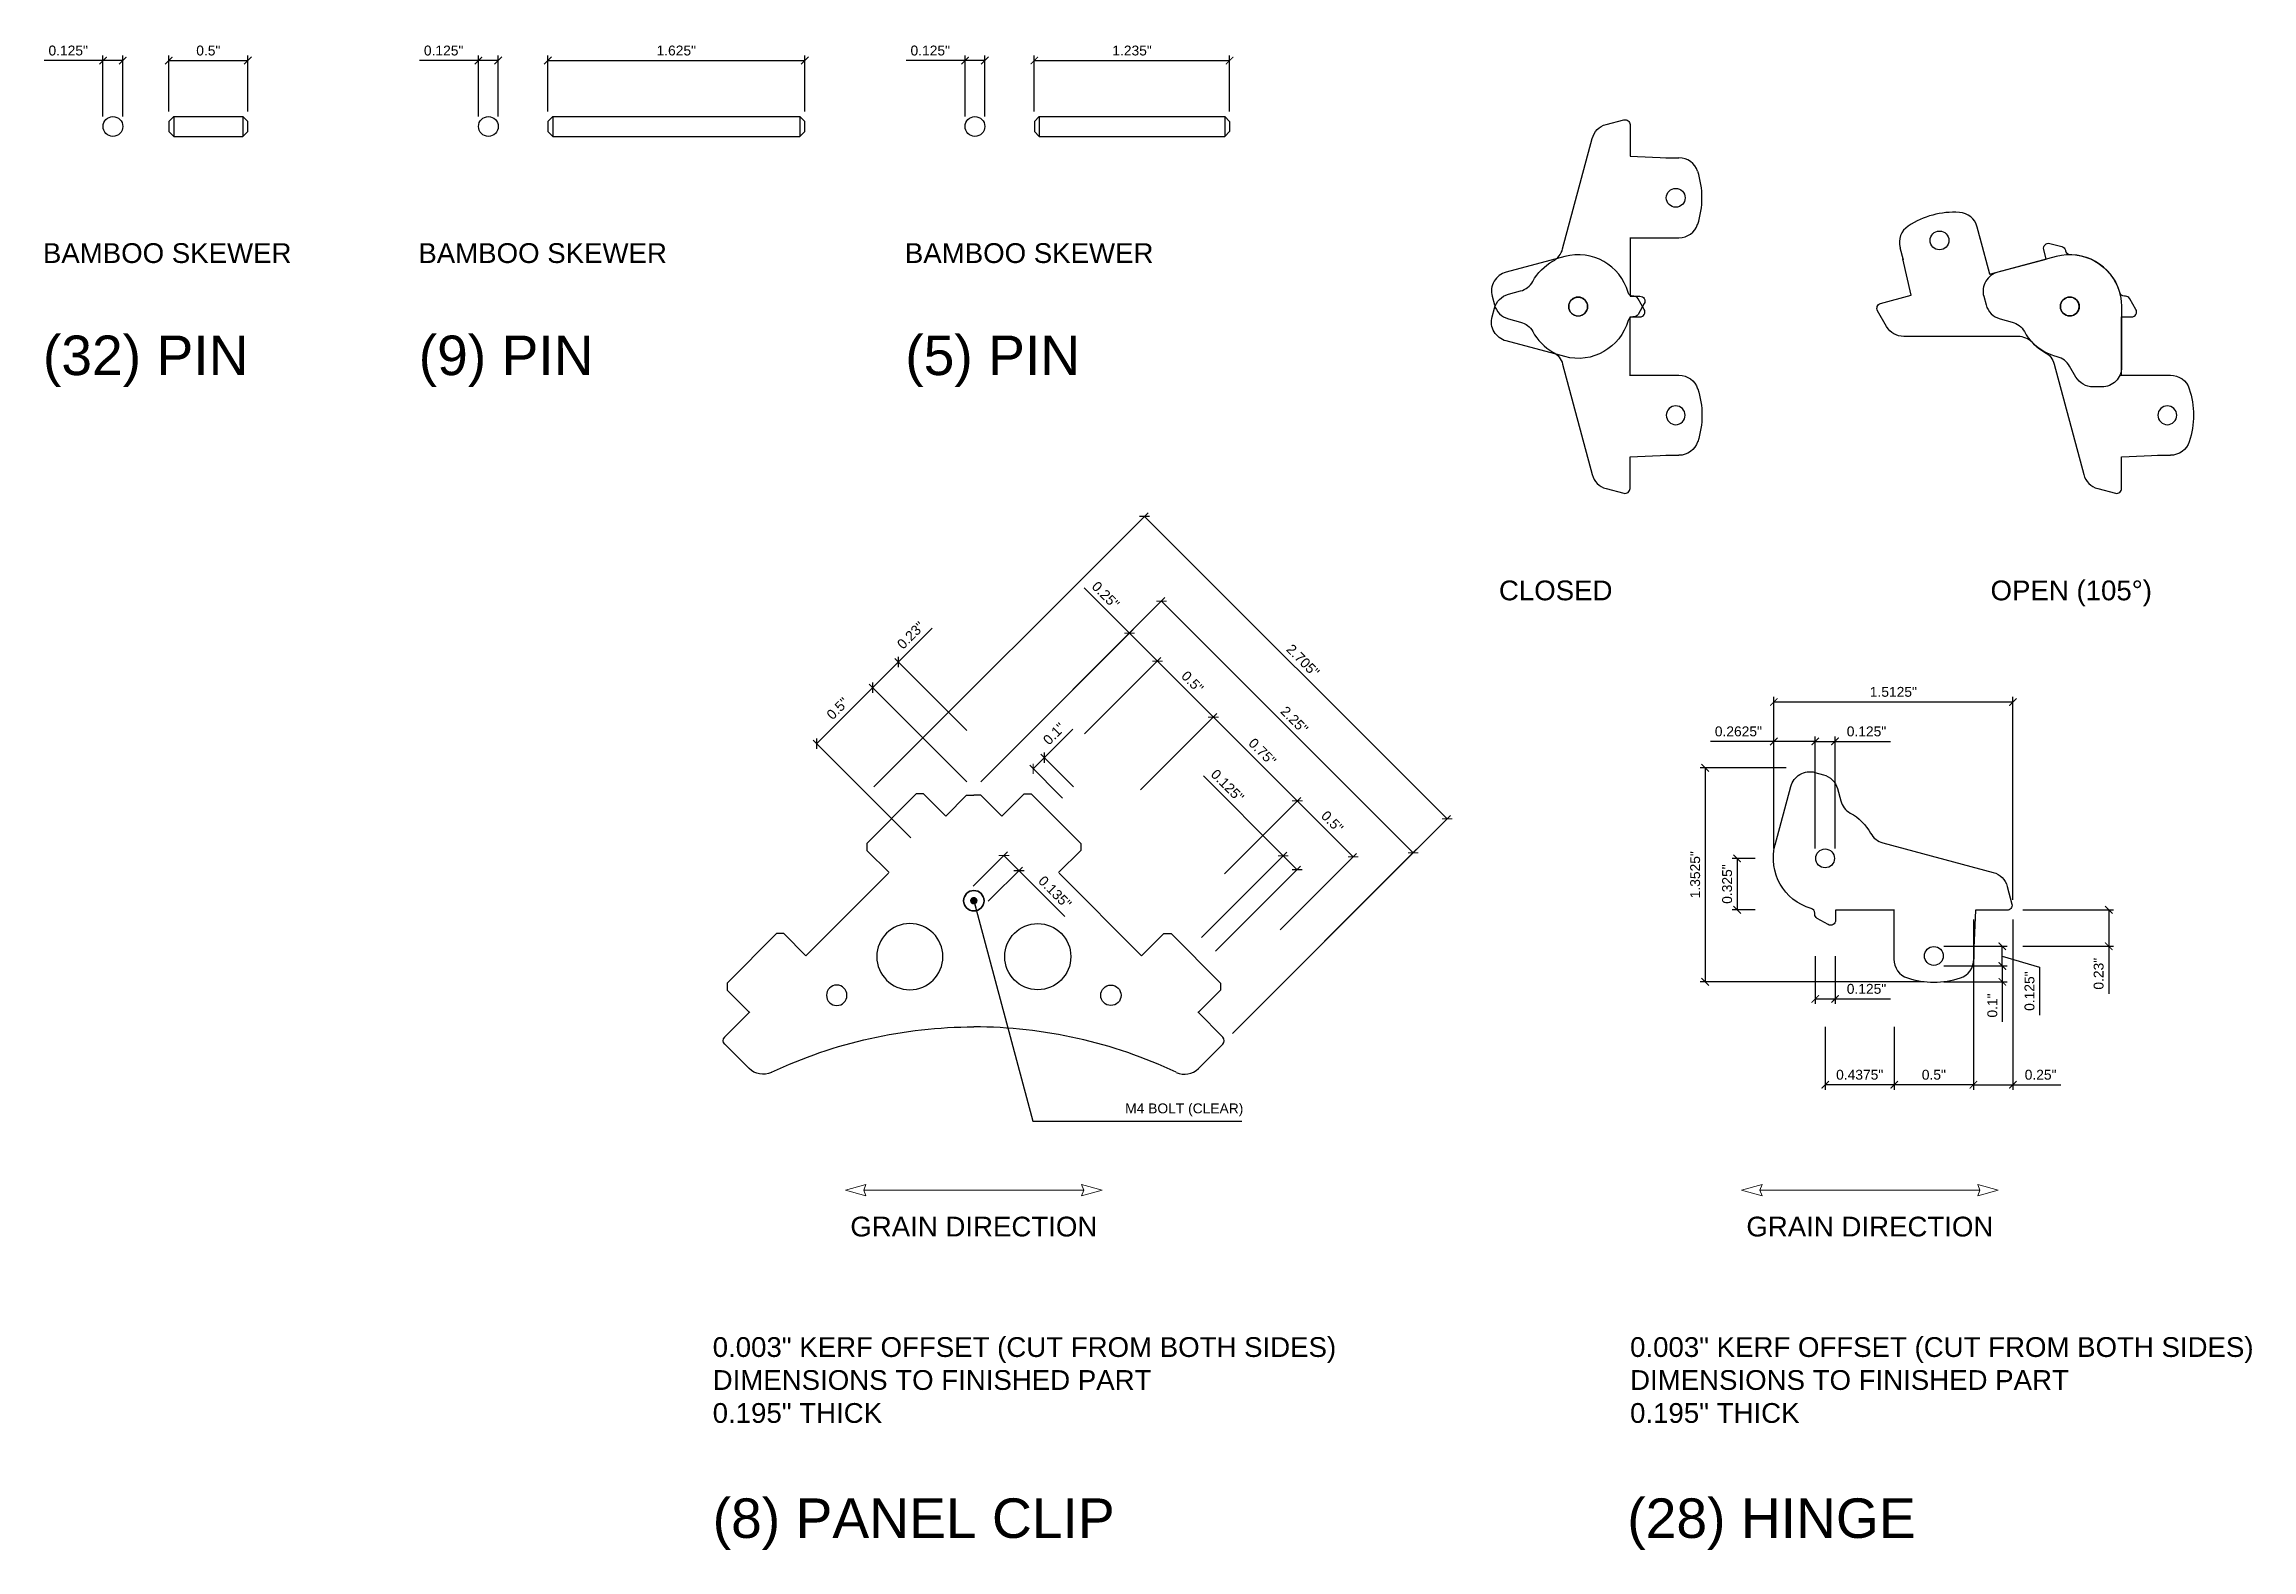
# Model space of a CAD drawing. Header units: inches. Extents: x -309 to 118, y -31 to 166.
# Drawn here: x -2.07 to 11.89, y 109.34 to 118.86 of the extents above; entities that cross this region are included whole.
import ezdxf

# ---------------------------------------------------------------- set-up
doc = ezdxf.new("R2010")
doc.units = ezdxf.units.IN
doc.header["$MEASUREMENT"] = 0
doc.layers.add('ANNO', color=6, linetype='Continuous', lineweight=0)
doc.layers.add('CUT', color=1, linetype='Continuous')
doc.styles.get("Standard").update_dxf_attribs({"font": 'arial.ttf'})
doc.dimstyles.get("Standard").update_dxf_attribs({"dimtxt": 0.0625, "dimasz": 0.046875, "dimexe": 0.03125, "dimexo": 0.0625, "dimgap": 0.03125, "dimtad": 1, "dimdec": 4, "dimdsep": 46, "dimtxsty": 'Standard', "dimblk": 'ARCHTICK', "dimcen": 0.09, "dimadec": 0, "dimazin": 0, "dimtfac": 1, "dimtdec": 4, "dimtofl": 0, "dimtmove": 0, "dimatfit": 3, "dimldrblk": 'DOT', "dimfxl": 1, "dimtolj": 1, "dimtzin": 0, "dimarcsym": 0})

msp = doc.modelspace()

# ---------------------------------------------------------------- texts
at = {"layer": 'ANNO', "attachment_point": 1}
for s, insert, char_height in [('BAMBOO SKEWER', (-2.07387, 117.59708), 0.125), ('BAMBOO SKEWER', (0.30015, 117.59708), 0.125), ('BAMBOO SKEWER', (3.37663, 117.59708), 0.125), ('(32) PIN', (-2.07387, 117.01317), 0.25), ('(9) PIN', (0.30242, 117.01317), 0.25), ('(5) PIN', (3.3789, 117.01317), 0.25), ('CLOSED', (7.13283, 115.46425), 0.125), ('OPEN (105°)', (10.24147, 115.46425), 0.125), ('0.003" KERF OFFSET (CUT FROM BOTH SIDES)\\PDIMENSIONS TO FINISHED PART\\P0.195" THICK', (2.1612, 110.68002), 0.125), ('0.003" KERF OFFSET (CUT FROM BOTH SIDES)\\PDIMENSIONS TO FINISHED PART\\P0.195" THICK', (7.96211, 110.68002), 0.125), ('(8) PANEL CLIP', (2.1612, 109.66057), 0.25), ('(28) HINGE', (7.94443, 109.66057), 0.25)]:
    msp.add_mtext_dynamic_manual_height_columns(s, width=6.5687803, gutter_width=1, heights=[0], dxfattribs=dict(at, insert=insert, char_height=char_height))
at = {"layer": 'ANNO', "insert": (4.76962, 112.07663), "char_height": 0.0625, "attachment_point": 7}
msp.add_mtext('\\A1;M4 BOLT (CLEAR)', dxfattribs=at)

# ---------------------------------------------------------------- blocks, each defined once
blk = doc.blocks.new('Bracket_V2')
at = {"layer": 'CUT'}
for p, q in [((-0.2, 0.65), (-0.168, 0.682)), ((-0.2, 0.451), (-0.2, 0.65)), ((-0.168, 0.682), (0.275, 0.682)), ((0.275, 0.682), (0.306, 0.65)), ((0.306, 0.451), (0.306, 0.65)), ((1.05, 0.65), (1.082, 0.682)), ((1.05, 0.451), (1.05, 0.65)), ((1.082, 0.682), (1.525, 0.682)), ((1.525, 0.682), (1.556, 0.65)), ((1.556, 0.451), (1.556, 0.65)), ((-0.387, 0.451), (-0.419, 0.419)), ((-0.387, 0.451), (-0.2, 0.451)), ((0.311, 0.451), (1.05, 0.451)), ((1.551, 0.451), (1.777, 0.451)), ((1.808, 0.419), (1.808, 0.202))]:
    blk.add_line(p, q, dxfattribs=at)
for centre, radius in [((0.589, -0.017), 0.209), ((1.089, 0.137), 0.0645), ((0.053, -0.053), 0.0645)]:
    blk.add_circle(centre, radius, dxfattribs=at)
for centre, radius, start, end in [((1.777, 0.419), 0.0312, 0, 90), ((1.683, 0.202), 0.125, 289.7047, 360), ((2.735, -2.735), 2.995, 109.7047, 135)]:
    blk.add_arc(centre, radius, start, end, dxfattribs=at)
blk = doc.blocks.new('Bracket_V2_both')
at = {"xscale": -1}
blk.add_blockref('Bracket_V2', (-0.447, -0.447), dxfattribs=at)
at = {"rotation": 270}
blk.add_blockref('Bracket_V2', (-0.447, -0.447), dxfattribs=at)
blk = doc.blocks.new('HingeTop')
at = {"layer": 'CUT', "ltscale": 0.007812}
for p, q in [((-0.242, 0.263), (-0.005, 0.253)), ((-0.015, 0.253), (0.067, 0.253)), ((-0.242, -0.253), (-0.005, -0.253)), ((-0.015, -0.253), (0.067, -0.253))]:
    blk.add_line(p, q, dxfattribs=at)
at = {"layer": 'CUT'}
blk.add_lwpolyline([(-0.242, -0.25), (-0.242, -0.622), (-0.179, -0.622, -0.57735), (-0.152, -0.669), (-0.191, -0.737, -0.267949), (-0.218, -0.753), (-0.224, -0.753, 0.336424), (-0.254, -0.776, -0.411031), (-0.655, -1.004), (-1.025, -0.905, -0.414214), (-1.114, -0.752), (-1.099, -0.698, -0.267949), (-1.011, -0.61), (-0.934, -0.589, 0.203798), (-0.857, -0.529, -0.141217), (-0.729, -0.4, 0.203798), (-0.668, -0.323), (-0.481, 0.375, -0.267949), (-0.393, 0.464), (-0.281, 0.493, -0.493145), (-0.242, 0.463), (-0.242, 0.263)], format="xyb", dxfattribs=at)
at = {"layer": 'CUT', "ltscale": 0.003906}
for centre in [(0.047, 0), (-0.57, -0.688)]:
    blk.add_circle(centre, 0.0595, dxfattribs=at)
at = {"layer": 'CUT', "ltscale": 0.007812}
for centre, radius, start, end in [((0.067, 0.128), 0.125, 18.3655, 90), ((-0.318, 0), 0.531, 341.6345, 18.3655), ((0.067, -0.128), 0.125, 270, 341.6345)]:
    blk.add_arc(centre, radius, start, end, dxfattribs=at)
blk = doc.blocks.new('_ArchTick')
at = {"color": 0, "linetype": 'ByBlock', "const_width": 0.15}
blk.add_lwpolyline([(-0.5, -0.5), (0.5, 0.5)], dxfattribs=at)
blk = doc.blocks.new('*D145')
at = {"layer": 'ANNO', "color": 0, "lineweight": -2, "transparency": 16777216}
for p, q in [((4.797, 115.131), (4.511, 115.418)), ((3.857, 114.191), (4.819, 115.154)), ((4.974, 114.955), (4.797, 115.131)), ((4.513, 114.494), (4.996, 114.977))]:
    blk.add_line(p, q, dxfattribs=at)
at = {"layer": 'ANNO', "color": 0, "lineweight": -2, "transparency": 16777216, "xscale": 0.046875, "yscale": 0.046875, "zscale": 0.046875}
for p, rotation in [((4.797, 115.131), 134.9999999999994), ((4.974, 114.955), 314.9999999999994)]:
    blk.add_blockref('_ArchTick', p, dxfattribs=dict(at, rotation=rotation))
at = {"layer": 'ANNO', "color": 0, "transparency": 16777216, "insert": (4.646, 115.372), "char_height": 0.0625, "attachment_point": 5, "rotation": 315}
blk.add_mtext('\\A1;0.25"', dxfattribs=at)
blk = doc.blocks.new('_Dot')
at = {"color": 0, "linetype": 'ByBlock', "lineweight": -2}
blk.add_line((-0.5, 0), (-1, 0), dxfattribs=at)
at = {"color": 0, "linetype": 'ByBlock', "const_width": 0.5}
blk.add_lwpolyline([(-0.25, 0, 1), (0.25, 0, 1)], format="xyb", close=True, dxfattribs=at)
blk = doc.blocks.new('*D146')
at = {"layer": 'ANNO', "color": 0, "lineweight": -2, "transparency": 16777216}
for p, q in [((4.513, 114.494), (4.996, 114.977)), ((4.974, 114.955), (5.327, 114.601)), ((4.866, 114.14), (5.349, 114.623))]:
    blk.add_line(p, q, dxfattribs=at)
at = {"layer": 'ANNO', "color": 0, "lineweight": -2, "transparency": 16777216, "xscale": 0.046875, "yscale": 0.046875, "zscale": 0.046875}
for p, rotation in [((4.974, 114.955), 134.9999999999994), ((5.327, 114.601), 314.9999999999994)]:
    blk.add_blockref('_ArchTick', p, dxfattribs=dict(at, rotation=rotation))
at = {"layer": 'ANNO', "color": 0, "transparency": 16777216, "insert": (5.195, 114.823), "char_height": 0.0625, "attachment_point": 5, "rotation": 315}
blk.add_mtext('\\A1;0.5"', dxfattribs=at)
blk = doc.blocks.new('*D150')
at = {"layer": 'ANNO', "color": 0, "lineweight": -2, "transparency": 16777216}
for p, q in [((4.866, 114.14), (5.349, 114.623)), ((5.327, 114.601), (5.858, 114.071)), ((5.397, 113.61), (5.88, 114.093))]:
    blk.add_line(p, q, dxfattribs=at)
at = {"layer": 'ANNO', "color": 0, "lineweight": -2, "transparency": 16777216, "xscale": 0.046875, "yscale": 0.046875, "zscale": 0.046875}
for p, rotation in [((5.327, 114.601), 134.9999999999994), ((5.858, 114.071), 314.9999999999994)]:
    blk.add_blockref('_ArchTick', p, dxfattribs=dict(at, rotation=rotation))
at = {"layer": 'ANNO', "color": 0, "transparency": 16777216, "insert": (5.637, 114.381), "char_height": 0.0625, "attachment_point": 5, "rotation": 315}
blk.add_mtext('\\A1;0.75"', dxfattribs=at)
blk = doc.blocks.new('*D151')
at = {"layer": 'ANNO', "color": 0, "lineweight": -2, "transparency": 16777216}
for p, q in [((5.397, 113.61), (5.88, 114.093)), ((5.858, 114.071), (6.211, 113.717)), ((5.75, 113.256), (6.233, 113.739))]:
    blk.add_line(p, q, dxfattribs=at)
at = {"layer": 'ANNO', "color": 0, "lineweight": -2, "transparency": 16777216, "xscale": 0.046875, "yscale": 0.046875, "zscale": 0.046875}
for p, rotation in [((5.858, 114.071), 134.9999999999994), ((6.211, 113.717), 314.9999999999994)]:
    blk.add_blockref('_ArchTick', p, dxfattribs=dict(at, rotation=rotation))
at = {"layer": 'ANNO', "color": 0, "transparency": 16777216, "insert": (6.079, 113.939), "char_height": 0.0625, "attachment_point": 5, "rotation": 315}
blk.add_mtext('\\A1;0.5"', dxfattribs=at)
blk = doc.blocks.new('*D152')
at = {"layer": 'ANNO', "color": 0, "lineweight": -2, "transparency": 16777216}
for p, q in [((5.769, 113.724), (5.264, 114.229)), ((5.253, 113.208), (5.791, 113.746)), ((5.341, 113.12), (5.879, 113.658)), ((5.857, 113.636), (5.769, 113.724))]:
    blk.add_line(p, q, dxfattribs=at)
at = {"layer": 'ANNO', "color": 0, "lineweight": -2, "transparency": 16777216, "xscale": 0.046875, "yscale": 0.046875, "zscale": 0.046875}
for p, rotation in [((5.769, 113.724), 134.9999999999994), ((5.857, 113.636), 314.9999999999994)]:
    blk.add_blockref('_ArchTick', p, dxfattribs=dict(at, rotation=rotation))
at = {"layer": 'ANNO', "color": 0, "transparency": 16777216, "insert": (5.416, 114.167), "char_height": 0.0625, "attachment_point": 5, "rotation": 315}
blk.add_mtext('\\A1;0.125"', dxfattribs=at)
blk = doc.blocks.new('*D153')
at = {"layer": 'ANNO', "color": 0, "lineweight": -2, "transparency": 16777216}
for p, q in [((3.857, 114.191), (5.021, 115.356)), ((4.999, 115.334), (6.59, 113.743)), ((5.448, 112.6), (6.612, 113.765))]:
    blk.add_line(p, q, dxfattribs=at)
at = {"layer": 'ANNO', "color": 0, "lineweight": -2, "transparency": 16777216, "xscale": 0.046875, "yscale": 0.046875, "zscale": 0.046875}
for p, rotation in [((4.999, 115.334), 134.9999999999994), ((6.59, 113.743), 314.9999999999994)]:
    blk.add_blockref('_ArchTick', p, dxfattribs=dict(at, rotation=rotation))
at = {"layer": 'ANNO', "color": 0, "transparency": 16777216, "insert": (5.839, 114.583), "char_height": 0.0625, "attachment_point": 5, "rotation": 315}
blk.add_mtext('\\A1;2.25"', dxfattribs=at)
blk = doc.blocks.new('*D154')
at = {"layer": 'ANNO', "color": 0, "lineweight": -2, "transparency": 16777216}
for p, q in [((3.173, 114.787), (2.819, 114.433)), ((3.768, 114.191), (3.15, 114.809)), ((3.415, 113.838), (2.797, 114.455))]:
    blk.add_line(p, q, dxfattribs=at)
at = {"layer": 'ANNO', "color": 0, "lineweight": -2, "transparency": 16777216, "xscale": 0.046875, "yscale": 0.046875, "zscale": 0.046875}
for p, rotation in [((3.173, 114.787), 45.00000000000056), ((2.819, 114.433), 225.0000000000006)]:
    blk.add_blockref('_ArchTick', p, dxfattribs=dict(at, rotation=rotation))
at = {"layer": 'ANNO', "color": 0, "transparency": 16777216, "insert": (2.951, 114.655), "char_height": 0.0625, "attachment_point": 5, "rotation": 45}
blk.add_mtext('\\A1;0.5"', dxfattribs=at)
blk = doc.blocks.new('*D155')
at = {"layer": 'ANNO', "color": 0, "lineweight": -2, "transparency": 16777216}
for p, q in [((3.809, 113.532), (4.025, 113.748)), ((3.904, 113.436), (4.12, 113.652)), ((4.003, 113.726), (4.098, 113.63)), ((4.098, 113.63), (4.388, 113.34))]:
    blk.add_line(p, q, dxfattribs=at)
at = {"layer": 'ANNO', "color": 0, "lineweight": -2, "transparency": 16777216, "xscale": 0.046875, "yscale": 0.046875, "zscale": 0.046875}
for p, rotation in [((4.003, 113.726), 134.9999999999994), ((4.098, 113.63), 314.9999999999994)]:
    blk.add_blockref('_ArchTick', p, dxfattribs=dict(at, rotation=rotation))
at = {"layer": 'ANNO', "color": 0, "transparency": 16777216, "insert": (4.325, 113.493), "char_height": 0.0625, "attachment_point": 5, "rotation": 315}
blk.add_mtext('\\A1;0.135"', dxfattribs=at)
blk = doc.blocks.new('*D156')
at = {"layer": 'ANNO', "color": 0, "lineweight": -2, "transparency": 16777216}
for p, q in [((4.258, 114.344), (4.438, 114.524)), ((4.188, 114.274), (4.258, 114.344)), ((4.443, 114.159), (4.236, 114.366)), ((4.373, 114.089), (4.166, 114.296))]:
    blk.add_line(p, q, dxfattribs=at)
at = {"layer": 'ANNO', "color": 0, "lineweight": -2, "transparency": 16777216, "xscale": 0.046875, "yscale": 0.046875, "zscale": 0.046875}
for p, rotation in [((4.258, 114.344), 45.00000000000058), ((4.188, 114.274), 225.0000000000006)]:
    blk.add_blockref('_ArchTick', p, dxfattribs=dict(at, rotation=rotation))
at = {"layer": 'ANNO', "color": 0, "transparency": 16777216, "insert": (4.32, 114.495), "char_height": 0.0625, "attachment_point": 5, "rotation": 45}
blk.add_mtext('\\A1;0.1"', dxfattribs=at)
blk = doc.blocks.new('*D157')
at = {"layer": 'ANNO', "color": 0, "lineweight": -2, "transparency": 16777216}
for p, q in [((3.181, 114.159), (4.914, 115.892)), ((4.892, 115.87), (6.805, 113.957)), ((5.448, 112.6), (6.827, 113.979))]:
    blk.add_line(p, q, dxfattribs=at)
at = {"layer": 'ANNO', "color": 0, "lineweight": -2, "transparency": 16777216, "xscale": 0.046875, "yscale": 0.046875, "zscale": 0.046875}
for p, rotation in [((4.892, 115.87), 134.9999999999994), ((6.805, 113.957), 314.9999999999994)]:
    blk.add_blockref('_ArchTick', p, dxfattribs=dict(at, rotation=rotation))
at = {"layer": 'ANNO', "color": 0, "transparency": 16777216, "insert": (5.893, 114.958), "char_height": 0.0625, "attachment_point": 5, "rotation": 315}
blk.add_mtext('\\A1;2.705"', dxfattribs=at)
blk = doc.blocks.new('Anno_GrainDirection')
at = {"layer": 'ANNO'}
for p, q in [((-0.811, 0), (-0.682, 0.035)), ((-0.811, 0), (-0.682, -0.035)), ((-0.682, 0.035), (-0.696, 0)), ((-0.696, 0), (0.696, 0)), ((-0.682, -0.035), (-0.696, 0)), ((0.811, 0), (0.682, 0.035)), ((0.682, 0.035), (0.696, 0)), ((0.811, 0), (0.682, -0.035)), ((0.682, -0.035), (0.696, 0))]:
    blk.add_line(p, q, dxfattribs=at)
at = {"layer": 'ANNO', "insert": (0, -0.231), "char_height": 0.125, "attachment_point": 5}
blk.add_mtext_dynamic_manual_height_columns('GRAIN DIRECTION', width=2.708, gutter_width=1, heights=[0], dxfattribs=at)
blk = doc.blocks.new('*D163')
at = {"layer": 'ANNO', "color": 0, "lineweight": -2, "transparency": 16777216}
for p, q in [((3.335, 114.949), (3.549, 115.163)), ((3.173, 114.787), (3.335, 114.949)), ((3.768, 114.516), (3.313, 114.971)), ((3.768, 114.191), (3.15, 114.809))]:
    blk.add_line(p, q, dxfattribs=at)
at = {"layer": 'ANNO', "color": 0, "lineweight": -2, "transparency": 16777216, "xscale": 0.046875, "yscale": 0.046875, "zscale": 0.046875}
for p, rotation in [((3.335, 114.949), 45.00000000000056), ((3.173, 114.787), 225.0000000000006)]:
    blk.add_blockref('_ArchTick', p, dxfattribs=dict(at, rotation=rotation))
at = {"layer": 'ANNO', "color": 0, "transparency": 16777216, "insert": (3.414, 115.118), "char_height": 0.0625, "attachment_point": 5, "rotation": 45}
blk.add_mtext('\\A1;0.23"', dxfattribs=at)
blk = doc.blocks.new('*D176')
at = {"layer": 'ANNO', "color": 0, "lineweight": -2, "transparency": 16777216}
for p, q in [((9.633, 112.642), (9.633, 112.245)), ((10.133, 112.642), (10.133, 112.245)), ((10.133, 112.276), (9.633, 112.276))]:
    blk.add_line(p, q, dxfattribs=at)
at = {"layer": 'ANNO', "color": 0, "lineweight": -2, "transparency": 16777216, "xscale": 0.046875, "yscale": 0.046875, "zscale": 0.046875, "rotation": 180}
blk.add_blockref('_ArchTick', (9.633, 112.276), dxfattribs=at)
at = {"layer": 'ANNO', "color": 0, "lineweight": -2, "transparency": 16777216, "xscale": 0.046875, "yscale": 0.046875, "zscale": 0.046875}
blk.add_blockref('_ArchTick', (10.133, 112.276), dxfattribs=at)
at = {"layer": 'ANNO', "color": 0, "transparency": 16777216, "insert": (9.883, 112.339), "char_height": 0.0625, "attachment_point": 5}
blk.add_mtext('\\A1;0.5"', dxfattribs=at)
blk = doc.blocks.new('*D177')
at = {"layer": 'ANNO', "color": 0, "lineweight": -2, "transparency": 16777216}
for p, q in [((9.196, 112.642), (9.196, 112.245)), ((9.633, 112.642), (9.633, 112.245)), ((9.633, 112.276), (9.196, 112.276))]:
    blk.add_line(p, q, dxfattribs=at)
at = {"layer": 'ANNO', "color": 0, "lineweight": -2, "transparency": 16777216, "xscale": 0.046875, "yscale": 0.046875, "zscale": 0.046875, "rotation": 180}
blk.add_blockref('_ArchTick', (9.196, 112.276), dxfattribs=at)
at = {"layer": 'ANNO', "color": 0, "lineweight": -2, "transparency": 16777216, "xscale": 0.046875, "yscale": 0.046875, "zscale": 0.046875}
blk.add_blockref('_ArchTick', (9.633, 112.276), dxfattribs=at)
at = {"layer": 'ANNO', "color": 0, "transparency": 16777216, "insert": (9.414, 112.339), "char_height": 0.0625, "attachment_point": 5}
blk.add_mtext('\\A1;0.4375"', dxfattribs=at)
blk = doc.blocks.new('*D178')
at = {"layer": 'ANNO', "color": 0, "lineweight": -2, "transparency": 16777216}
for p, q in [((8.871, 113.77), (8.871, 114.728)), ((10.383, 114.696), (8.871, 114.696)), ((10.383, 113.445), (10.383, 114.728))]:
    blk.add_line(p, q, dxfattribs=at)
at = {"layer": 'ANNO', "color": 0, "lineweight": -2, "transparency": 16777216, "xscale": 0.046875, "yscale": 0.046875, "zscale": 0.046875, "rotation": 180}
blk.add_blockref('_ArchTick', (8.871, 114.696), dxfattribs=at)
at = {"layer": 'ANNO', "color": 0, "lineweight": -2, "transparency": 16777216, "xscale": 0.046875, "yscale": 0.046875, "zscale": 0.046875}
blk.add_blockref('_ArchTick', (10.383, 114.696), dxfattribs=at)
at = {"layer": 'ANNO', "color": 0, "transparency": 16777216, "insert": (9.627, 114.76), "char_height": 0.0625, "attachment_point": 5}
blk.add_mtext('\\A1;1.5125"', dxfattribs=at)
blk = doc.blocks.new('*D179')
at = {"layer": 'ANNO', "color": 0, "lineweight": -2, "transparency": 16777216}
for p, q in [((10.133, 113.32), (10.133, 112.245)), ((10.383, 113.32), (10.383, 112.245)), ((10.133, 112.276), (10.383, 112.276)), ((10.383, 112.276), (10.686, 112.276))]:
    blk.add_line(p, q, dxfattribs=at)
at = {"layer": 'ANNO', "color": 0, "lineweight": -2, "transparency": 16777216, "xscale": 0.046875, "yscale": 0.046875, "zscale": 0.046875, "rotation": 180}
blk.add_blockref('_ArchTick', (10.133, 112.276), dxfattribs=at)
at = {"layer": 'ANNO', "color": 0, "lineweight": -2, "transparency": 16777216, "xscale": 0.046875, "yscale": 0.046875, "zscale": 0.046875}
blk.add_blockref('_ArchTick', (10.383, 112.276), dxfattribs=at)
at = {"layer": 'ANNO', "color": 0, "transparency": 16777216, "insert": (10.558, 112.339), "char_height": 0.0625, "attachment_point": 5}
blk.add_mtext('\\A1;0.25"', dxfattribs=at)
blk = doc.blocks.new('*D180')
at = {"layer": 'ANNO', "color": 0, "lineweight": -2, "transparency": 16777216}
for p, q in [((9.133, 113.09), (9.133, 112.788)), ((9.258, 113.09), (9.258, 112.788)), ((9.133, 112.819), (9.258, 112.819)), ((9.258, 112.819), (9.609, 112.819))]:
    blk.add_line(p, q, dxfattribs=at)
at = {"layer": 'ANNO', "color": 0, "lineweight": -2, "transparency": 16777216, "xscale": 0.046875, "yscale": 0.046875, "zscale": 0.046875, "rotation": 180}
blk.add_blockref('_ArchTick', (9.133, 112.819), dxfattribs=at)
at = {"layer": 'ANNO', "color": 0, "lineweight": -2, "transparency": 16777216, "xscale": 0.046875, "yscale": 0.046875, "zscale": 0.046875}
blk.add_blockref('_ArchTick', (9.258, 112.819), dxfattribs=at)
at = {"layer": 'ANNO', "color": 0, "transparency": 16777216, "insert": (9.457, 112.882), "char_height": 0.0625, "attachment_point": 5}
blk.add_mtext('\\A1;0.125"', dxfattribs=at)
blk = doc.blocks.new('*D181')
at = {"layer": 'ANNO', "color": 0, "lineweight": -2, "transparency": 16777216}
for p, q in [((9.946, 113.027), (10.347, 113.027)), ((10.316, 113.027), (10.316, 112.927)), ((9.946, 112.927), (10.347, 112.927)), ((10.316, 112.927), (10.316, 112.673))]:
    blk.add_line(p, q, dxfattribs=at)
at = {"layer": 'ANNO', "color": 0, "lineweight": -2, "transparency": 16777216, "xscale": 0.046875, "yscale": 0.046875, "zscale": 0.046875}
for p, rotation in [((10.316, 113.027), 90), ((10.316, 112.927), 270)]:
    blk.add_blockref('_ArchTick', p, dxfattribs=dict(at, rotation=rotation))
at = {"layer": 'ANNO', "color": 0, "transparency": 16777216, "insert": (10.253, 112.777), "char_height": 0.0625, "attachment_point": 5, "rotation": 90}
blk.add_mtext('\\A1;0.1"', dxfattribs=at)
blk = doc.blocks.new('*D182')
at = {"layer": 'ANNO', "color": 0, "lineweight": -2, "transparency": 16777216}
for p, q in [((10.446, 113.382), (11.02, 113.382)), ((10.989, 113.382), (10.989, 113.152)), ((10.446, 113.152), (11.02, 113.152)), ((10.989, 113.152), (10.989, 112.85))]:
    blk.add_line(p, q, dxfattribs=at)
at = {"layer": 'ANNO', "color": 0, "lineweight": -2, "transparency": 16777216, "xscale": 0.046875, "yscale": 0.046875, "zscale": 0.046875}
for p, rotation in [((10.989, 113.382), 90), ((10.989, 113.152), 270)]:
    blk.add_blockref('_ArchTick', p, dxfattribs=dict(at, rotation=rotation))
at = {"layer": 'ANNO', "color": 0, "transparency": 16777216, "insert": (10.925, 112.978), "char_height": 0.0625, "attachment_point": 5, "rotation": 90}
blk.add_mtext('\\A1;0.23"', dxfattribs=at)
blk = doc.blocks.new('*D183')
at = {"layer": 'ANNO', "color": 0, "lineweight": -2, "transparency": 16777216}
for p, q in [((9.946, 113.152), (10.347, 113.152)), ((10.316, 113.027), (10.316, 113.152)), ((10.316, 113.09), (10.551, 113.02)), ((9.946, 113.027), (10.347, 113.027)), ((10.551, 113.02), (10.551, 112.716))]:
    blk.add_line(p, q, dxfattribs=at)
at = {"layer": 'ANNO', "color": 0, "lineweight": -2, "transparency": 16777216, "xscale": 0.046875, "yscale": 0.046875, "zscale": 0.046875}
for p, rotation in [((10.316, 113.152), 90), ((10.316, 113.027), 270)]:
    blk.add_blockref('_ArchTick', p, dxfattribs=dict(at, rotation=rotation))
at = {"layer": 'ANNO', "color": 0, "transparency": 16777216, "insert": (10.488, 112.868), "char_height": 0.0625, "attachment_point": 5, "rotation": 90}
blk.add_mtext('\\A1;0.125"', dxfattribs=at)
blk = doc.blocks.new('*D184')
at = {"layer": 'ANNO', "color": 0, "lineweight": -2, "transparency": 16777216}
for p, q in [((9.133, 113.77), (9.133, 114.478)), ((9.258, 113.77), (9.258, 114.478)), ((9.133, 114.447), (9.258, 114.447)), ((9.258, 114.447), (9.609, 114.447))]:
    blk.add_line(p, q, dxfattribs=at)
at = {"layer": 'ANNO', "color": 0, "lineweight": -2, "transparency": 16777216, "xscale": 0.046875, "yscale": 0.046875, "zscale": 0.046875, "rotation": 180}
blk.add_blockref('_ArchTick', (9.133, 114.447), dxfattribs=at)
at = {"layer": 'ANNO', "color": 0, "lineweight": -2, "transparency": 16777216, "xscale": 0.046875, "yscale": 0.046875, "zscale": 0.046875}
blk.add_blockref('_ArchTick', (9.258, 114.447), dxfattribs=at)
at = {"layer": 'ANNO', "color": 0, "transparency": 16777216, "insert": (9.457, 114.51), "char_height": 0.0625, "attachment_point": 5}
blk.add_mtext('\\A1;0.125"', dxfattribs=at)
blk = doc.blocks.new('*D185')
at = {"layer": 'ANNO', "color": 0, "lineweight": -2, "transparency": 16777216}
for p, q in [((8.753, 113.707), (8.607, 113.707)), ((8.639, 113.707), (8.639, 113.382)), ((8.753, 113.382), (8.607, 113.382))]:
    blk.add_line(p, q, dxfattribs=at)
at = {"layer": 'ANNO', "color": 0, "lineweight": -2, "transparency": 16777216, "xscale": 0.046875, "yscale": 0.046875, "zscale": 0.046875}
for p, rotation in [((8.639, 113.707), 90), ((8.639, 113.382), 270)]:
    blk.add_blockref('_ArchTick', p, dxfattribs=dict(at, rotation=rotation))
at = {"layer": 'ANNO', "color": 0, "transparency": 16777216, "insert": (8.576, 113.545), "char_height": 0.0625, "attachment_point": 5, "rotation": 90}
blk.add_mtext('\\A1;0.325"', dxfattribs=at)
blk = doc.blocks.new('*D186')
at = {"layer": 'ANNO', "color": 0, "lineweight": -2, "transparency": 16777216}
for p, q in [((8.95, 114.28), (8.406, 114.28)), ((8.437, 114.28), (8.437, 112.927)), ((9.821, 112.927), (8.406, 112.927))]:
    blk.add_line(p, q, dxfattribs=at)
at = {"layer": 'ANNO', "color": 0, "lineweight": -2, "transparency": 16777216, "xscale": 0.046875, "yscale": 0.046875, "zscale": 0.046875}
for p, rotation in [((8.437, 114.28), 90), ((8.437, 112.927), 270)]:
    blk.add_blockref('_ArchTick', p, dxfattribs=dict(at, rotation=rotation))
at = {"layer": 'ANNO', "color": 0, "transparency": 16777216, "insert": (8.374, 113.604), "char_height": 0.0625, "attachment_point": 5, "rotation": 90}
blk.add_mtext('\\A1;1.3525"', dxfattribs=at)
blk = doc.blocks.new('*D187')
at = {"layer": 'ANNO', "color": 0, "lineweight": -2, "transparency": 16777216}
for p, q in [((8.871, 113.77), (8.871, 114.478)), ((9.133, 113.77), (9.133, 114.478)), ((8.871, 114.447), (8.471, 114.447)), ((9.133, 114.447), (8.871, 114.447))]:
    blk.add_line(p, q, dxfattribs=at)
at = {"layer": 'ANNO', "color": 0, "lineweight": -2, "transparency": 16777216, "xscale": 0.046875, "yscale": 0.046875, "zscale": 0.046875, "rotation": 180}
blk.add_blockref('_ArchTick', (8.871, 114.447), dxfattribs=at)
at = {"layer": 'ANNO', "color": 0, "lineweight": -2, "transparency": 16777216, "xscale": 0.046875, "yscale": 0.046875, "zscale": 0.046875}
blk.add_blockref('_ArchTick', (9.133, 114.447), dxfattribs=at)
at = {"layer": 'ANNO', "color": 0, "transparency": 16777216, "insert": (8.647, 114.51), "char_height": 0.0625, "attachment_point": 5}
blk.add_mtext('\\A1;0.2625"', dxfattribs=at)
blk = doc.blocks.new('*D201')
at = {"layer": 'ANNO', "color": 0, "lineweight": -2, "transparency": 16777216}
for p, q in [((0.68, 118.752), (0.308, 118.752)), ((0.68, 118.398), (0.68, 118.783)), ((0.805, 118.752), (0.68, 118.752)), ((0.805, 118.398), (0.805, 118.783))]:
    blk.add_line(p, q, dxfattribs=at)
at = {"layer": 'ANNO', "color": 0, "lineweight": -2, "transparency": 16777216, "xscale": 0.046875, "yscale": 0.046875, "zscale": 0.046875, "rotation": 180}
blk.add_blockref('_ArchTick', (0.68, 118.752), dxfattribs=at)
at = {"layer": 'ANNO', "color": 0, "lineweight": -2, "transparency": 16777216, "xscale": 0.046875, "yscale": 0.046875, "zscale": 0.046875}
blk.add_blockref('_ArchTick', (0.805, 118.752), dxfattribs=at)
at = {"layer": 'ANNO', "color": 0, "transparency": 16777216, "insert": (0.46, 118.815), "char_height": 0.0625, "attachment_point": 5}
blk.add_mtext('\\A1;0.125"', dxfattribs=at)
blk = doc.blocks.new('*D202')
at = {"layer": 'ANNO', "color": 0, "lineweight": -2, "transparency": 16777216}
for p, q in [((1.119, 118.429), (1.119, 118.783)), ((1.119, 118.752), (2.744, 118.752)), ((2.744, 118.429), (2.744, 118.783))]:
    blk.add_line(p, q, dxfattribs=at)
at = {"layer": 'ANNO', "color": 0, "lineweight": -2, "transparency": 16777216, "xscale": 0.046875, "yscale": 0.046875, "zscale": 0.046875, "rotation": 180}
blk.add_blockref('_ArchTick', (1.119, 118.752), dxfattribs=at)
at = {"layer": 'ANNO', "color": 0, "lineweight": -2, "transparency": 16777216, "xscale": 0.046875, "yscale": 0.046875, "zscale": 0.046875}
blk.add_blockref('_ArchTick', (2.744, 118.752), dxfattribs=at)
at = {"layer": 'ANNO', "color": 0, "transparency": 16777216, "insert": (1.931, 118.815), "char_height": 0.0625, "attachment_point": 5}
blk.add_mtext('\\A1;1.625"', dxfattribs=at)
blk = doc.blocks.new('*D230')
at = {"layer": 'ANNO', "color": 0, "lineweight": -2, "transparency": 16777216}
for p, q in [((3.757, 118.752), (3.384, 118.752)), ((3.757, 118.398), (3.757, 118.783)), ((3.882, 118.752), (3.757, 118.752)), ((3.882, 118.398), (3.882, 118.783))]:
    blk.add_line(p, q, dxfattribs=at)
at = {"layer": 'ANNO', "color": 0, "lineweight": -2, "transparency": 16777216, "xscale": 0.046875, "yscale": 0.046875, "zscale": 0.046875, "rotation": 180}
blk.add_blockref('_ArchTick', (3.757, 118.752), dxfattribs=at)
at = {"layer": 'ANNO', "color": 0, "lineweight": -2, "transparency": 16777216, "xscale": 0.046875, "yscale": 0.046875, "zscale": 0.046875}
blk.add_blockref('_ArchTick', (3.882, 118.752), dxfattribs=at)
at = {"layer": 'ANNO', "color": 0, "transparency": 16777216, "insert": (3.537, 118.815), "char_height": 0.0625, "attachment_point": 5}
blk.add_mtext('\\A1;0.125"', dxfattribs=at)
blk = doc.blocks.new('*D231')
at = {"layer": 'ANNO', "color": 0, "lineweight": -2, "transparency": 16777216}
for p, q in [((4.195, 118.429), (4.195, 118.783)), ((4.195, 118.752), (5.43, 118.752)), ((5.43, 118.429), (5.43, 118.783))]:
    blk.add_line(p, q, dxfattribs=at)
at = {"layer": 'ANNO', "color": 0, "lineweight": -2, "transparency": 16777216, "xscale": 0.046875, "yscale": 0.046875, "zscale": 0.046875, "rotation": 180}
blk.add_blockref('_ArchTick', (4.195, 118.752), dxfattribs=at)
at = {"layer": 'ANNO', "color": 0, "lineweight": -2, "transparency": 16777216, "xscale": 0.046875, "yscale": 0.046875, "zscale": 0.046875}
blk.add_blockref('_ArchTick', (5.43, 118.752), dxfattribs=at)
at = {"layer": 'ANNO', "color": 0, "transparency": 16777216, "insert": (4.813, 118.815), "char_height": 0.0625, "attachment_point": 5}
blk.add_mtext('\\A1;1.235"', dxfattribs=at)
blk = doc.blocks.new('*D199')
at = {"layer": 'ANNO', "color": 0, "lineweight": -2, "transparency": 16777216}
for p, q in [((-1.694, 118.752), (-2.066, 118.752)), ((-1.694, 118.398), (-1.694, 118.783)), ((-1.569, 118.752), (-1.694, 118.752)), ((-1.569, 118.398), (-1.569, 118.783))]:
    blk.add_line(p, q, dxfattribs=at)
at = {"layer": 'ANNO', "color": 0, "lineweight": -2, "transparency": 16777216, "xscale": 0.046875, "yscale": 0.046875, "zscale": 0.046875, "rotation": 180}
blk.add_blockref('_ArchTick', (-1.694, 118.752), dxfattribs=at)
at = {"layer": 'ANNO', "color": 0, "lineweight": -2, "transparency": 16777216, "xscale": 0.046875, "yscale": 0.046875, "zscale": 0.046875}
blk.add_blockref('_ArchTick', (-1.569, 118.752), dxfattribs=at)
at = {"layer": 'ANNO', "color": 0, "transparency": 16777216, "insert": (-1.914, 118.815), "char_height": 0.0625, "attachment_point": 5}
blk.add_mtext('\\A1;0.125"', dxfattribs=at)
blk = doc.blocks.new('*D200')
at = {"layer": 'ANNO', "color": 0, "lineweight": -2, "transparency": 16777216}
for p, q in [((-1.278, 118.429), (-1.278, 118.783)), ((-1.278, 118.752), (-0.778, 118.752)), ((-0.778, 118.429), (-0.778, 118.783))]:
    blk.add_line(p, q, dxfattribs=at)
at = {"layer": 'ANNO', "color": 0, "lineweight": -2, "transparency": 16777216, "xscale": 0.046875, "yscale": 0.046875, "zscale": 0.046875, "rotation": 180}
blk.add_blockref('_ArchTick', (-1.278, 118.752), dxfattribs=at)
at = {"layer": 'ANNO', "color": 0, "lineweight": -2, "transparency": 16777216, "xscale": 0.046875, "yscale": 0.046875, "zscale": 0.046875}
blk.add_blockref('_ArchTick', (-0.778, 118.752), dxfattribs=at)
at = {"layer": 'ANNO', "color": 0, "transparency": 16777216, "insert": (-1.028, 118.815), "char_height": 0.0625, "attachment_point": 5}
blk.add_mtext('\\A1;0.5"', dxfattribs=at)

# ---------------------------------------------------------------- dimensions: what is measured, and where the dimension line sits
at = {"layer": 'ANNO'}
for base, p1, p2, picture, middle in [((-1.56866, 118.75152), (-1.69366, 118.33521), (-1.56866, 118.33521), '*D199', (-1.91394, 118.75152)), ((0.80535, 118.75152), (0.68035, 118.33521), (0.80535, 118.33521), '*D201', (0.46008, 118.75152)), ((3.88184, 118.75152), (3.75684, 118.33521), (3.88184, 118.33521), '*D230', (3.53656, 118.75152)), ((9.13318, 114.44702), (9.25818, 113.70727), (9.13318, 113.70727), '*D184', (9.45719, 114.44702))]:
    dim = msp.add_linear_dim(base=base, p1=p1, p2=p2, dimstyle='Standard', override={"dimpost": '"'}, dxfattribs=at)
    dim.commit()
    dim.dimension.update_dxf_attribs({"geometry": picture, "text_midpoint": middle, "dimtype": 160})
for base, p1, p2, picture, middle in [((-0.77786, 118.75152), (-1.27786, 118.36646), (-0.77786, 118.36646), '*D200', (-1.02786, 118.81468)), ((2.74366, 118.75152), (1.11866, 118.36646), (2.74366, 118.36646), '*D202', (1.93116, 118.81468)), ((5.43014, 118.75152), (4.19514, 118.36646), (5.43014, 118.36646), '*D231', (4.81264, 118.8147)), ((8.87068, 114.69634), (10.38318, 113.38227), (8.87068, 113.70727), '*D178', (9.62693, 114.75951)), ((8.87068, 114.44702), (9.13318, 113.70727), (8.87068, 113.70727), '*D187', (8.64739, 114.51018)), ((10.38318, 112.27616), (10.13318, 113.38227), (10.38318, 113.38227), '*D179', (10.55791, 112.33932)), ((9.25818, 112.81932), (9.13318, 113.15227), (9.25818, 113.15227), '*D180', (9.45719, 112.88248)), ((9.19568, 112.27616), (9.63318, 112.70446), (9.19568, 112.70446), '*D177', (9.41443, 112.33934)), ((9.63318, 112.27616), (10.13318, 112.70446), (9.63318, 112.70446), '*D176', (9.88318, 112.33932))]:
    dim = msp.add_linear_dim(base=base, p1=p1, p2=p2, dimstyle='Standard', override={"dimpost": '"'}, dxfattribs=at)
    dim.commit()
    dim.dimension.update_dxf_attribs({"geometry": picture, "text_midpoint": middle})
for base, p1, p2, angle, picture, middle in [((6.80454, 113.95706), (3.13708, 114.11505), (5.40336, 112.55588), 315, '*D157', (5.89284, 114.95809)), ((6.59032, 113.74285), (3.81237, 114.14687), (5.40336, 112.55588), 315, '*D153', (5.83949, 114.583)), ((5.32731, 114.60115), (4.46842, 114.44938), (4.82198, 114.09582), 315, '*D146', (5.19519, 114.82259)), ((2.81896, 114.43318), (3.81237, 114.14687), (3.45881, 113.79332), 45, '*D154', (2.95107, 114.65462)), ((5.85764, 114.07082), (4.82198, 114.09582), (5.35231, 113.56549), 315, '*D150', (5.63713, 114.38065)), ((4.2584, 114.34431), (4.41694, 114.04434), (4.48765, 114.11505), 45, '*D156', (4.32012, 114.49536)), ((8.43682, 112.92727), (9.01262, 114.27979), (9.88318, 112.92727), 90, '*D186', (8.37364, 113.60353)), ((6.21119, 113.71727), (5.35231, 113.56549), (5.70586, 113.21194), 315, '*D151', (6.07908, 113.93871)), ((8.63872, 113.38227), (8.81548, 113.70727), (8.81548, 113.38227), 90, '*D185', (8.57554, 113.54477)), ((10.98867, 113.15227), (10.38318, 113.38227), (10.38318, 113.15227), 90, '*D182', (10.92549, 112.97754)), ((10.31605, 112.92727), (9.88318, 113.02727), (9.88318, 112.92727), 90, '*D181', (10.25289, 112.77681))]:
    dim = msp.add_linear_dim(base=base, p1=p1, p2=p2, angle=angle, dimstyle='Standard', override={"dimpost": '"'}, dxfattribs=at)
    dim.commit()
    dim.dimension.update_dxf_attribs({"geometry": picture, "text_midpoint": middle})
for base, p1, p2, angle, override, picture, middle in [((4.97375, 114.95471), (3.81237, 114.14687), (4.46842, 114.44938), 315, {"dimpost": '"'}, '*D145', (4.60101, 115.32745)), ((3.17251, 114.78673), (3.81237, 114.47214), (3.81237, 114.14687), 45, {"dimpost": '"'}, '*D163', (3.4587, 115.07292)), ((5.85739, 113.63571), (5.2089, 113.164), (5.29729, 113.07561), 315, {"dimpost": '"'}, '*D152', (5.37126, 114.12184)), ((4.0029, 113.72576), (3.8601, 113.39204), (3.76464, 113.4875), 315, {"dimpost": '"'}, '*D155', (4.28065, 113.44802)), ((10.31605, 113.15227), (9.88318, 113.02727), (9.88318, 113.15227), 90, {"dimpost": '"', "dimtmove": 1}, '*D183', (10.55095, 112.9887))]:
    dim = msp.add_linear_dim(base=base, p1=p1, p2=p2, angle=angle, dimstyle='Standard', override=override, dxfattribs=at)
    dim.commit()
    dim.dimension.update_dxf_attribs({"geometry": picture, "text_midpoint": middle, "dimtype": 160})

# ---------------------------------------------------------------- linework, layer by layer
at = {"layer": 'CUT'}
for p, q in [((-1.27786, 118.36646), (-1.24661, 118.39771)), ((-1.24661, 118.39771), (-0.80911, 118.39771)), ((-1.24661, 118.39771), (-1.24661, 118.27271)), ((-0.80911, 118.39771), (-0.77786, 118.36646)), ((-0.80911, 118.39771), (-0.80911, 118.27271)), ((1.11866, 118.36646), (1.14991, 118.39771)), ((1.14991, 118.39771), (2.71241, 118.39771)), ((1.14991, 118.39771), (1.14991, 118.27271)), ((2.71241, 118.39771), (2.74366, 118.36646)), ((2.71241, 118.39771), (2.71241, 118.27271)), ((4.19514, 118.36646), (4.22639, 118.39771)), ((4.22639, 118.39771), (5.39889, 118.39771)), ((4.22639, 118.39771), (4.22639, 118.27271)), ((5.39889, 118.39771), (5.43014, 118.36646)), ((5.39889, 118.39771), (5.39889, 118.27271)), ((-1.27786, 118.36646), (-1.27786, 118.30396)), ((-1.27786, 118.30396), (-1.24661, 118.27271)), ((-1.24661, 118.27271), (-0.80911, 118.27271)), ((-0.77786, 118.30396), (-0.80911, 118.27271)), ((-0.77786, 118.30396), (-0.77786, 118.36646)), ((1.11866, 118.36646), (1.11866, 118.30396)), ((1.11866, 118.30396), (1.14991, 118.27271)), ((1.14991, 118.27271), (2.71241, 118.27271)), ((2.74366, 118.30396), (2.71241, 118.27271)), ((2.74366, 118.30396), (2.74366, 118.36646)), ((4.19514, 118.36646), (4.19514, 118.30396)), ((4.19514, 118.30396), (4.22639, 118.27271)), ((4.22639, 118.27271), (5.39889, 118.27271)), ((5.43014, 118.30396), (5.39889, 118.27271)), ((5.43014, 118.36646), (5.43014, 118.30396))]:
    msp.add_line(p, q, dxfattribs=at)
for centre in [(-1.63116, 118.33521), (0.74285, 118.33521), (3.81934, 118.33521)]:
    msp.add_circle(centre, 0.0625, dxfattribs=at)

# ---------------------------------------------------------------- block references
at = {"rotation": 44.99999999999999}
msp.add_blockref('Bracket_V2_both', (3.81237, 114.14687), dxfattribs=at)
for p in [(3.81237, 111.60954), (9.47833, 111.60954)]:
    msp.add_blockref('Anno_GrainDirection', p)
at = {"layer": 'CUT'}
msp.add_blockref('HingeTop', (8.20369, 117.88423), dxfattribs=at)
for p, rotation in [((9.93073, 117.56937), 105.0000000000201), ((9.88318, 113.13727), 270)]:
    msp.add_blockref('HingeTop', p, dxfattribs=dict(at, rotation=rotation))
at = {"layer": 'CUT', "xscale": -1, "rotation": 180}
for p in [(8.20369, 116.50923), (11.31233, 116.50923)]:
    msp.add_blockref('HingeTop', p, dxfattribs=at)

msp.set_redraw_order([(e.dxf.handle, doc.entitydb.next_handle()) for e in msp.query("TEXT MTEXT ATTDEF DIMENSION ARC_DIMENSION")])  # texts and dimensions are drawn at this point

# ---------------------------------------------------------------- leaders
at = {"layer": 'ANNO', "annotation_type": 0, "has_hookline": 1, "hookline_direction": 0, "text_width": 0.73751}
msp.add_leader([(3.81237, 113.43977), (4.18599, 112.04538), (4.73837, 112.04538)], dimstyle='Standard', dxfattribs=at)

doc.saveas('drawing.dxf')
